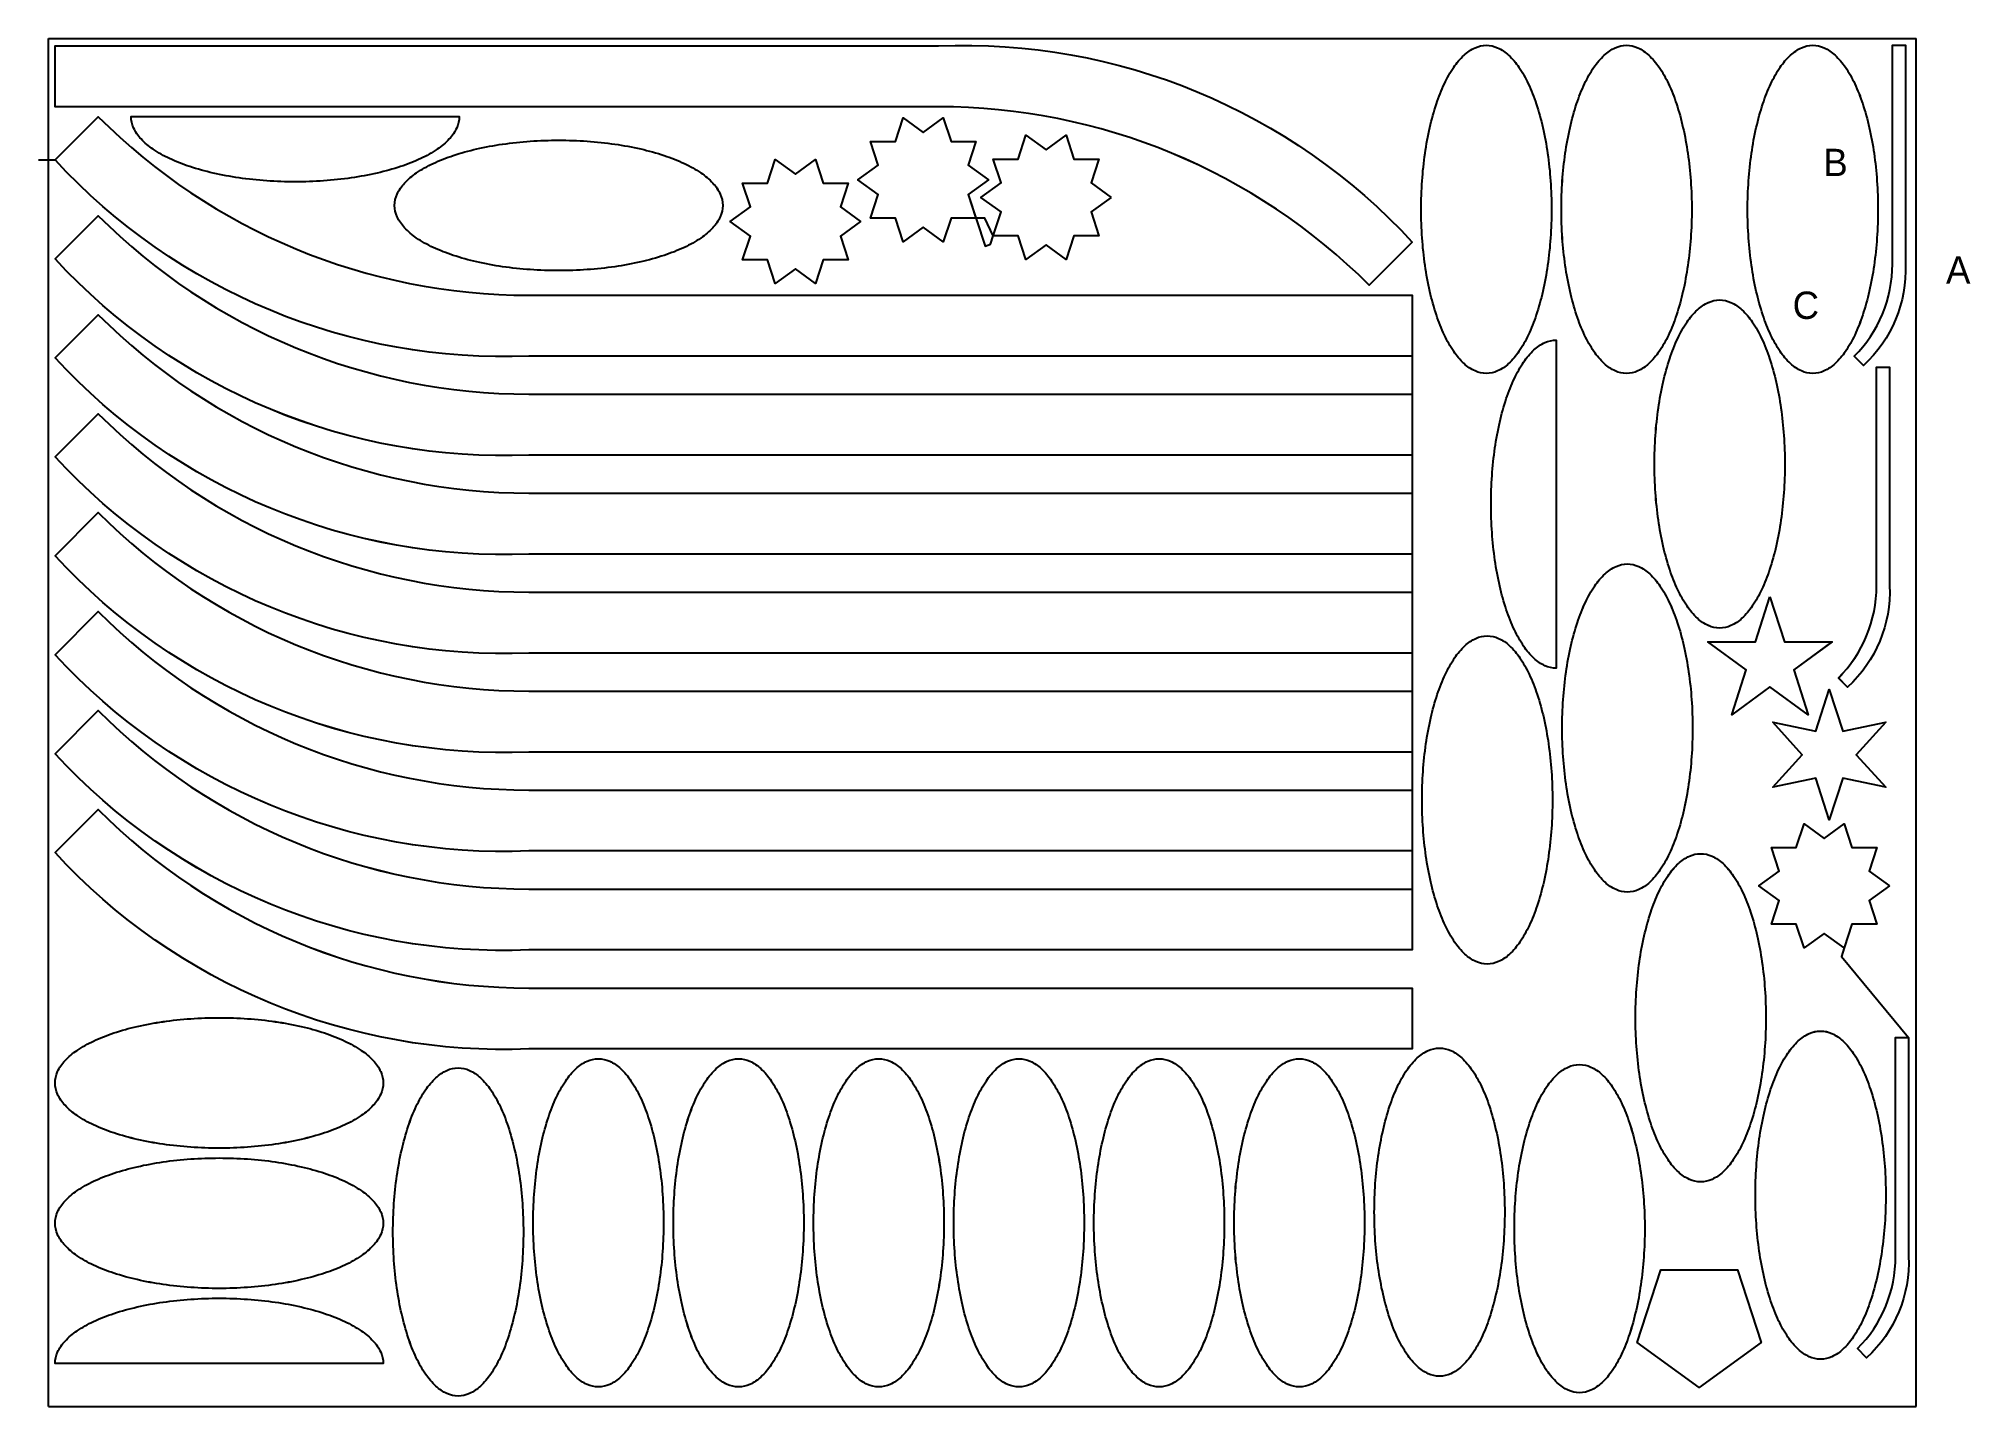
# Model space of a CAD drawing. Extents: x -15 to 2881, y 0 to 2050.
import ezdxf

# ---------------------------------------------------------------- set-up
doc = ezdxf.new("R2010")
doc.units = 0
doc.header["$LTSCALE"] = 41
doc.styles.get("Standard").update_dxf_attribs({"font": 'txt', "height": 1})

msp = doc.modelspace()

# ---------------------------------------------------------------- texts
at = {"layer": 'TEXT'}
for s, p in [('B', (2660.91, 1843.92, 18)), ('A', (2844.91, 1682.92, 18)), ('C', (2614.91, 1629.92, 18))]:
    msp.add_text(s, height=41, dxfattribs=at).set_placement(p)

# ---------------------------------------------------------------- linework, layer by layer
at = {"layer": 'BORDER_D0_T132.1_RK1_A0_W0_EM1'}
for points in [[(10, 2039.2), (1334.33, 2039.2, -0.220731), (2044.64, 1744.99), (1980.06, 1680.41, 0.198912), (1334.33, 1947.88), (10, 1947.88)], [(2784.04, 2040), (2784.04, 1712.08, -0.220731), (2721.06, 1560.03), (2707.24, 1573.85, 0.198912), (2764.49, 1712.08), (2764.49, 2040)], [(-14.7, 1868.36), (10, 1868.36), (74.57, 1932.94, 0.198912), (720.3, 1665.46), (2044.64, 1665.46), (2044.64, 1277.45), (720.3, 1277.45, -0.220731), (10, 1571.67), (74.57, 1636.24, 0.198912), (720.3, 1368.77), (2044.64, 1368.77), (2044.64, 980.76), (720.3, 980.76, -0.220731), (10, 1274.98), (74.57, 1339.55, 0.198912), (720.3, 1072.08), (2044.64, 1072.08), (2044.64, 684.07), (720.3, 684.07, -0.220731), (10, 978.28), (74.57, 1042.86, 0.198912), (720.3, 775.39), (2044.64, 775.39), (2044.64, 684.07)], [(2044.64, 1574.15), (720.3, 1574.15, -0.220731), (10, 1868.36)], [(2759.91, 780), (2729.7, 758.06), (2741.24, 722.55), (2703.91, 722.55), (2692.37, 687.04), (2688.28, 674.46), (2788.86, 552.65), (2788.86, 224.73, -0.220731), (2725.88, 72.68), (2712.05, 86.5, 0.198912), (2769.31, 224.73), (2769.31, 552.65)]]:
    msp.add_lwpolyline(points, format="xyb", dxfattribs=at)
for points in [[(10, 1947.88), (10, 2039.2)], [(2764.49, 2040), (2784.04, 2040)], [(1213.69, 1838.48), (1243.89, 1860.43), (1232.35, 1895.94), (1269.69, 1895.94), (1281.22, 1931.44), (1311.43, 1909.5), (1341.63, 1931.44), (1353.17, 1895.94), (1390.5, 1895.94), (1378.96, 1860.43), (1409.17, 1838.48), (1378.96, 1816.54), (1404.13, 1739.09), (1412.48, 1742.09), (1416.57, 1754.68), (1428.1, 1790.18), (1397.9, 1812.13), (1428.1, 1834.07), (1416.57, 1869.57), (1453.9, 1869.57), (1465.44, 1905.08), (1495.64, 1883.14), (1525.84, 1905.08), (1537.38, 1869.57), (1574.71, 1869.57), (1563.18, 1834.07), (1593.38, 1812.13)], [(1040.78, 1833.44), (1078.11, 1833.44), (1089.65, 1868.94), (1119.85, 1847), (1150.05, 1868.94), (1161.59, 1833.44), (1198.92, 1833.44), (1187.39, 1797.93), (1217.59, 1775.99), (1187.39, 1754.05), (1198.92, 1718.54), (1161.59, 1718.54), (1150.05, 1683.03)], [(1150.05, 1683.03), (1119.85, 1704.98), (1089.65, 1683.03), (1078.11, 1718.54), (1040.78, 1718.54), (1052.31, 1754.05), (1022.11, 1775.99), (1052.31, 1797.93), (1040.78, 1833.44)], [(1593.38, 1812.13), (1563.18, 1790.18), (1574.71, 1754.68), (1537.38, 1754.68), (1525.84, 1719.17), (1495.64, 1741.11), (1465.44, 1719.17), (1453.9, 1754.68), (1416.57, 1754.68), (1403.73, 1781.04), (1353.17, 1781.04), (1341.63, 1745.53), (1311.43, 1767.47), (1281.22, 1745.53), (1269.69, 1781.04), (1232.35, 1781.04), (1243.89, 1816.54), (1213.69, 1838.48)], [(2638.43, 1036.59), (2580.98, 1078.33), (2523.53, 1036.59), (2545.47, 1104.13), (2488.02, 1145.87), (2559.03, 1145.87), (2580.98, 1213.41)], [(2580.98, 1213.41), (2602.92, 1145.87), (2673.94, 1145.87), (2616.49, 1104.13), (2638.43, 1036.59)], [(2692.37, 687.04), (2662.17, 708.99), (2631.96, 687.04), (2620.43, 722.55), (2583.09, 722.55), (2594.63, 758.06), (2564.43, 780), (2594.63, 801.94), (2583.09, 837.45), (2620.43, 837.45), (2631.96, 872.96), (2662.17, 851.01), (2692.37, 872.96), (2703.91, 837.45), (2741.24, 837.45), (2729.7, 801.94), (2759.91, 780)], [(2769.31, 552.65), (2788.86, 552.65)], [(2532.09, 204.84), (2567.6, 95.56), (2474.65, 28.02), (2381.69, 95.56), (2417.2, 204.84)], [(2417.2, 204.84), (2532.09, 204.84)]]:
    msp.add_lwpolyline(points, dxfattribs=at)
for points in [[(2230.58, 1635.97, -0.02994), (2218.53, 1605.66, -0.039879), (2204.58, 1581.07, -0.056346), (2189.14, 1562.95, -0.081333), (2172.68, 1551.86, -0.106578), (2155.71, 1548.12, -0.106578), (2138.74, 1551.86, -0.081333), (2122.28, 1562.95, -0.056346), (2106.84, 1581.07, -0.039878), (2092.88, 1605.66, -0.02994), (2080.83, 1635.97, -0.023968), (2071.06, 1671.09, -0.020393), (2063.86, 1709.94, -0.01836), (2059.45, 1751.35, -0.017435), (2057.97, 1794.06, -0.017435), (2059.45, 1836.77, -0.01836), (2063.86, 1878.18, -0.020393), (2071.06, 1917.03, -0.023968), (2080.83, 1952.15, -0.02994), (2092.88, 1982.46, -0.039878), (2106.84, 2007.05, -0.056346), (2122.28, 2025.17, -0.081333), (2138.74, 2036.26, -0.106579), (2155.71, 2040, -0.106579), (2172.68, 2036.26, -0.081333), (2189.14, 2025.17, -0.056346), (2204.58, 2007.05, -0.039878), (2218.53, 1982.46, -0.02994), (2230.58, 1952.15, -0.023968), (2240.35, 1917.03, -0.020393), (2247.55, 1878.18, -0.01836), (2251.96, 1836.77, -0.017435), (2253.45, 1794.06, -0.017435), (2251.96, 1751.35, -0.01836), (2247.55, 1709.94, -0.020393), (2240.35, 1671.09, -0.023968), (2230.58, 1635.97)], [(2269.64, 1751.35, -0.017435), (2268.16, 1794.06, -0.017435), (2269.64, 1836.77, -0.01836), (2274.05, 1878.18, -0.020393), (2281.25, 1917.03, -0.023968), (2291.02, 1952.15, -0.02994), (2303.07, 1982.46, -0.039878), (2317.03, 2007.05, -0.056346), (2332.47, 2025.17, -0.081333), (2348.93, 2036.26, -0.106579), (2365.9, 2040, -0.10658), (2382.87, 2036.26, -0.081332), (2399.33, 2025.17, -0.056347), (2414.77, 2007.05, -0.039878), (2428.72, 1982.46, -0.02994), (2440.77, 1952.15, -0.023968), (2450.54, 1917.03, -0.020393), (2457.74, 1878.18, -0.01836), (2462.15, 1836.77, -0.017435), (2463.64, 1794.06, -0.017435), (2462.15, 1751.35, -0.01836), (2457.74, 1709.94, -0.020393), (2450.54, 1671.09, -0.023968), (2440.77, 1635.97, -0.029939), (2428.72, 1605.66, -0.039879), (2414.77, 1581.07, -0.056346), (2399.33, 1562.95, -0.081332), (2382.87, 1551.86, -0.10658), (2365.9, 1548.12, -0.106578), (2348.93, 1551.86, -0.081333), (2332.47, 1562.95, -0.056346), (2317.03, 1581.07, -0.039879), (2303.07, 1605.66, -0.02994), (2291.02, 1635.97, -0.023968), (2281.25, 1671.09, -0.020393), (2274.05, 1709.94, -0.01836), (2269.64, 1751.35)], [(2547.39, 1794.06, -0.017435), (2548.87, 1836.77, -0.01836), (2553.28, 1878.18, -0.020393), (2560.48, 1917.03, -0.023968), (2570.25, 1952.15, -0.02994), (2582.3, 1982.46, -0.039878), (2596.25, 2007.05, -0.056346), (2611.7, 2025.17, -0.081333), (2628.15, 2036.26, -0.106579), (2645.13, 2040, -0.106579), (2662.1, 2036.26, -0.081333), (2678.55, 2025.17, -0.056347), (2694, 2007.05, -0.039878), (2707.95, 1982.46, -0.02994), (2720, 1952.15, -0.023968), (2729.77, 1917.03, -0.020393), (2736.97, 1878.18, -0.01836), (2741.38, 1836.77, -0.017435), (2742.86, 1794.06, -0.017435), (2741.38, 1751.35, -0.01836), (2736.97, 1709.94, -0.020393), (2729.77, 1671.09, -0.023968), (2720, 1635.97, -0.02994), (2707.95, 1605.66, -0.039878), (2694, 1581.07, -0.056346), (2678.55, 1562.95, -0.081333), (2662.1, 1551.86, -0.106578), (2645.13, 1548.12, -0.106578), (2628.15, 1551.86, -0.081333), (2611.7, 1562.95, -0.056346), (2596.25, 1581.07, -0.039878), (2582.3, 1605.66, -0.02994), (2570.25, 1635.97, -0.023968), (2560.48, 1671.09, -0.020393), (2553.28, 1709.94, -0.01836), (2548.87, 1751.35, -0.017435), (2547.39, 1794.06)], [(492.87, 1848.5, -0.020393), (454.02, 1841.3, -0.01836), (412.61, 1836.89, -0.017435), (369.9, 1835.41, -0.017435), (327.19, 1836.89, -0.01836), (285.78, 1841.3, -0.020393), (246.93, 1848.5, -0.023968), (211.81, 1858.28, -0.02994), (181.5, 1870.32, -0.039878), (156.91, 1884.28, -0.056346), (138.79, 1899.72, -0.081333), (127.69, 1916.18, -0.106579), (123.96, 1933.15), (615.84, 1933.15, -0.106579), (612.1, 1916.18, -0.081333), (601.01, 1899.72, -0.056347), (582.89, 1884.28, -0.039878), (558.3, 1870.32, -0.029939), (527.99, 1858.28, -0.023968), (492.87, 1848.5)], [(1007.19, 1816.97, -0.106579), (1010.93, 1800, -0.106579), (1007.19, 1783.03, -0.081332), (996.09, 1766.57, -0.056346), (977.98, 1751.13, -0.039878), (953.39, 1737.17, -0.02994), (923.07, 1725.13, -0.023968), (887.96, 1715.35, -0.020393), (849.1, 1708.15, -0.01836), (807.69, 1703.74, -0.017435), (764.99, 1702.26, -0.017435), (722.28, 1703.74, -0.01836), (680.87, 1708.15, -0.020393), (642.02, 1715.35, -0.023968), (606.9, 1725.13, -0.029939), (576.59, 1737.17, -0.039878), (552, 1751.13, -0.056346), (533.88, 1766.57, -0.081333), (522.78, 1783.03, -0.106579), (519.05, 1800, -0.106579), (522.78, 1816.97, -0.081333), (533.88, 1833.43, -0.056346), (552, 1848.87, -0.039878), (576.59, 1862.83, -0.02994), (606.9, 1874.87, -0.023968), (642.02, 1884.65, -0.020393), (680.87, 1891.85, -0.01836), (722.28, 1896.26, -0.017435), (764.99, 1897.74, -0.017435), (807.69, 1896.26, -0.01836), (849.1, 1891.85, -0.020393), (887.96, 1884.65, -0.023968), (923.07, 1874.87, -0.02994), (953.39, 1862.83, -0.039878), (977.98, 1848.87, -0.056346), (996.09, 1833.43, -0.081332), (1007.19, 1816.97)], [(2044.64, 1425.8), (720.3, 1425.8, -0.220731), (10, 1720.01), (74.57, 1784.59, 0.198912), (720.3, 1517.12), (2044.64, 1517.12), (2044.64, 1425.8)], [(2522.48, 1654.56, -0.081333), (2538.94, 1643.47, -0.056346), (2554.38, 1625.35, -0.039878), (2568.33, 1600.76, -0.02994), (2580.38, 1570.44, -0.023968), (2590.15, 1535.33, -0.020393), (2597.35, 1496.47, -0.01836), (2601.76, 1455.06, -0.017435), (2603.25, 1412.36, -0.017435), (2601.76, 1369.65, -0.01836), (2597.35, 1328.24, -0.020393), (2590.15, 1289.39, -0.023968), (2580.38, 1254.27, -0.029939), (2568.33, 1223.96, -0.039878), (2554.38, 1199.37, -0.056346), (2538.94, 1181.25, -0.081333), (2522.48, 1170.15, -0.106579), (2505.51, 1166.42, -0.10658), (2488.53, 1170.15, -0.081333), (2472.08, 1181.25, -0.056346), (2456.64, 1199.37, -0.039878), (2442.68, 1223.96, -0.02994), (2430.63, 1254.27, -0.023968), (2420.86, 1289.39, -0.020393), (2413.66, 1328.24, -0.01836), (2409.25, 1369.65, -0.017435), (2407.77, 1412.36, -0.017435), (2409.25, 1455.06, -0.01836), (2413.66, 1496.47, -0.020393), (2420.86, 1535.33, -0.023968), (2430.63, 1570.44, -0.02994), (2442.68, 1600.76, -0.039878), (2456.64, 1625.35, -0.056346), (2472.08, 1643.47, -0.081333), (2488.53, 1654.56, -0.10658), (2505.51, 1658.3, -0.106578), (2522.48, 1654.56)], [(2260.53, 1598.27), (2260.53, 1106.39, -0.106578), (2243.56, 1110.13, -0.081333), (2227.1, 1121.22, -0.056346), (2211.66, 1139.34, -0.039878), (2197.71, 1163.93, -0.02994), (2185.66, 1194.24, -0.023968), (2175.89, 1229.36, -0.020393), (2168.69, 1268.21, -0.01836), (2164.28, 1309.62, -0.017435), (2162.79, 1352.33, -0.017435), (2164.28, 1395.04, -0.01836), (2168.69, 1436.44, -0.020393), (2175.89, 1475.3, -0.023968), (2185.66, 1510.42, -0.02994), (2197.71, 1540.73, -0.039878), (2211.66, 1565.32, -0.056346), (2227.1, 1583.44, -0.081333), (2243.56, 1594.53, -0.106579), (2260.53, 1598.27)], [(2760.31, 1557.84), (2760.31, 1229.92, -0.220731), (2697.33, 1077.87), (2683.5, 1091.69, 0.198912), (2740.76, 1229.92), (2740.76, 1557.84), (2760.31, 1557.84)], [(2044.64, 1129.1), (720.3, 1129.1, -0.220731), (10, 1423.32), (74.57, 1487.89, 0.198912), (720.3, 1220.42), (2044.64, 1220.42), (2044.64, 1129.1)], [(2282.51, 893.68, -0.020393), (2275.3, 932.54, -0.01836), (2270.9, 973.95, -0.017435), (2269.41, 1016.66, -0.017435), (2270.9, 1059.36, -0.01836), (2275.3, 1100.77, -0.020393), (2282.51, 1139.63, -0.023968), (2292.28, 1174.74, -0.02994), (2304.32, 1205.06, -0.039878), (2318.28, 1229.65, -0.056346), (2333.72, 1247.76, -0.081333), (2350.18, 1258.86, -0.106579), (2367.15, 1262.59, -0.10658), (2384.12, 1258.86, -0.081333), (2400.58, 1247.76, -0.056346), (2416.02, 1229.65, -0.039878), (2429.98, 1205.06, -0.02994), (2442.02, 1174.74, -0.023968), (2451.8, 1139.63, -0.020393), (2459, 1100.77, -0.01836), (2463.41, 1059.36, -0.017435), (2464.89, 1016.66, -0.017435), (2463.41, 973.95, -0.01836), (2459, 932.54, -0.020393), (2451.8, 893.68, -0.023968), (2442.02, 858.57, -0.02994), (2429.98, 828.25, -0.039879), (2416.02, 803.66, -0.056346), (2400.58, 785.55, -0.081333), (2384.12, 774.45, -0.10658), (2367.15, 770.72, -0.106579), (2350.18, 774.45, -0.081333), (2333.72, 785.55, -0.056346), (2318.28, 803.66, -0.039878), (2304.32, 828.25, -0.02994), (2292.28, 858.57, -0.023968), (2282.51, 893.68)], [(2044.64, 832.41), (720.3, 832.41, -0.220731), (10, 1126.63), (74.57, 1191.2, 0.198912), (720.3, 923.73), (2044.64, 923.73), (2044.64, 832.41)], [(2174.05, 666.68, -0.10658), (2157.08, 662.94, -0.106579), (2140.1, 666.68, -0.081333), (2123.65, 677.77, -0.056346), (2108.21, 695.89, -0.039878), (2094.25, 720.48, -0.02994), (2082.2, 750.79, -0.023968), (2072.43, 785.91, -0.020393), (2065.23, 824.76, -0.01836), (2060.82, 866.17, -0.017435), (2059.34, 908.88, -0.017435), (2060.82, 951.59, -0.01836), (2065.23, 993, -0.020393), (2072.43, 1031.85, -0.023968), (2082.2, 1066.97, -0.02994), (2094.25, 1097.28, -0.039878), (2108.21, 1121.87, -0.056346), (2123.65, 1139.99, -0.081333), (2140.1, 1151.08, -0.106578), (2157.08, 1154.82, -0.10658), (2174.05, 1151.08, -0.081333), (2190.51, 1139.99, -0.056346), (2205.95, 1121.87, -0.039878), (2219.9, 1097.28, -0.029939), (2231.95, 1066.97, -0.023968), (2241.72, 1031.85, -0.020393), (2248.92, 993, -0.01836), (2253.33, 951.59, -0.017435), (2254.82, 908.88, -0.017435), (2253.33, 866.17, -0.01836), (2248.92, 824.76, -0.020393), (2241.72, 785.91, -0.023968), (2231.95, 750.79, -0.02994), (2219.9, 720.48, -0.039878), (2205.95, 695.89, -0.056346), (2190.51, 677.77, -0.081333), (2174.05, 666.68)], [(2044.64, 535.72), (720.3, 535.72, -0.220731), (10, 829.94), (74.57, 894.51, 0.198912), (720.3, 627.04), (2044.64, 627.04), (2044.64, 535.72)], [(2428.23, 369.45, -0.039878), (2414.27, 394.03, -0.029939), (2402.23, 424.35, -0.023968), (2392.46, 459.46, -0.020393), (2385.25, 498.32, -0.01836), (2380.84, 539.73, -0.017435), (2379.36, 582.43, -0.017435), (2380.84, 625.14, -0.01836), (2385.25, 666.55, -0.020393), (2392.46, 705.41, -0.023968), (2402.23, 740.52, -0.029939), (2414.27, 770.84, -0.039878), (2428.23, 795.42, -0.056346), (2443.67, 813.54, -0.081333), (2460.13, 824.64, -0.10658), (2477.1, 828.38, -0.106578), (2494.07, 824.64, -0.081333), (2510.53, 813.54, -0.056346), (2525.97, 795.42, -0.039878), (2539.93, 770.84, -0.02994), (2551.97, 740.52, -0.023968), (2561.75, 705.41, -0.020393), (2568.95, 666.55, -0.01836), (2573.35, 625.14, -0.017435), (2574.84, 582.43, -0.017435), (2573.35, 539.73, -0.01836), (2568.95, 498.32, -0.020393), (2561.75, 459.46, -0.023968), (2551.97, 424.35, -0.029939), (2539.93, 394.03, -0.039878), (2525.97, 369.45, -0.056346), (2510.53, 351.33, -0.081333), (2494.07, 340.23, -0.106579), (2477.1, 336.49, -0.10658), (2460.13, 340.23, -0.081333), (2443.67, 351.33, -0.056346), (2428.23, 369.45)], [(298.65, 581, -0.01836), (340.06, 576.59, -0.020393), (378.91, 569.39, -0.023968), (414.03, 559.62, -0.02994), (444.34, 547.57, -0.039878), (468.93, 533.62, -0.056347), (487.05, 518.17, -0.081333), (498.14, 501.72, -0.106579), (501.88, 484.75, -0.106579), (498.14, 467.77, -0.081333), (487.05, 451.32, -0.056346), (468.93, 435.88, -0.039878), (444.34, 421.92, -0.02994), (414.03, 409.87, -0.023968), (378.91, 400.1, -0.020393), (340.06, 392.9, -0.01836), (298.65, 388.49, -0.017435), (255.94, 387.01, -0.017435), (213.23, 388.49, -0.01836), (171.82, 392.9, -0.020393), (132.97, 400.1, -0.023968), (97.85, 409.87, -0.02994), (67.54, 421.92, -0.039878), (42.95, 435.88, -0.056346), (24.83, 451.32, -0.081333), (13.74, 467.77, -0.106579), (10, 484.75, -0.106579), (13.74, 501.72, -0.081333), (24.83, 518.17, -0.056346), (42.95, 533.62, -0.039878), (67.54, 547.57, -0.02994), (97.85, 559.62, -0.023968), (132.97, 569.39, -0.020393), (171.82, 576.59, -0.01836), (213.23, 581, -0.017435), (255.94, 582.49, -0.017435), (298.65, 581)], [(2673.77, 558.84, -0.081333), (2690.23, 547.74, -0.056346), (2705.67, 529.62, -0.039878), (2719.62, 505.03, -0.029939), (2731.67, 474.72, -0.023968), (2741.44, 439.6, -0.020393), (2748.64, 400.75, -0.01836), (2753.05, 359.34, -0.017435), (2754.54, 316.63, -0.017435), (2753.05, 273.92, -0.01836), (2748.64, 232.52, -0.020393), (2741.44, 193.66, -0.023968), (2731.67, 158.54, -0.02994), (2719.62, 128.23, -0.039878), (2705.67, 103.64, -0.056346), (2690.23, 85.52, -0.081333), (2673.77, 74.43, -0.106579), (2656.8, 70.69, -0.10658), (2639.83, 74.43, -0.081333), (2623.37, 85.52, -0.056346), (2607.93, 103.64, -0.039878), (2593.97, 128.23, -0.029939), (2581.93, 158.54, -0.023968), (2572.15, 193.66, -0.020393), (2564.95, 232.52, -0.01836), (2560.54, 273.92, -0.017435), (2559.06, 316.63, -0.017435), (2560.54, 359.34, -0.01836), (2564.95, 400.75, -0.020393), (2572.15, 439.6, -0.023968), (2581.93, 474.72, -0.029939), (2593.97, 505.03, -0.039878), (2607.93, 529.62, -0.056346), (2623.37, 547.74, -0.081333), (2639.83, 558.84, -0.10658), (2656.8, 562.57, -0.106579), (2673.77, 558.84)], [(2000.87, 168.15, -0.020393), (1993.67, 207, -0.01836), (1989.26, 248.41, -0.017435), (1987.78, 291.12, -0.017435), (1989.26, 333.82, -0.01836), (1993.67, 375.23, -0.020393), (2000.87, 414.09, -0.023968), (2010.64, 449.2, -0.02994), (2022.69, 479.52, -0.039878), (2036.65, 504.11, -0.056346), (2052.09, 522.22, -0.081333), (2068.54, 533.32, -0.10658), (2085.52, 537.06, -0.106578), (2102.49, 533.32, -0.081333), (2118.95, 522.22, -0.056346), (2134.39, 504.11, -0.039878), (2148.34, 479.52, -0.029939), (2160.39, 449.2, -0.023968), (2170.16, 414.09, -0.020393), (2177.36, 375.23, -0.01836), (2181.77, 333.82, -0.017435), (2183.26, 291.12, -0.017435), (2181.77, 248.41, -0.01836), (2177.36, 207, -0.020393), (2170.16, 168.15, -0.023968), (2160.39, 133.03, -0.02994), (2148.34, 102.72, -0.039878), (2134.39, 78.13, -0.056346), (2118.95, 60.01, -0.081333), (2102.49, 48.91, -0.106579), (2085.52, 45.18, -0.10658), (2068.54, 48.91, -0.081333), (2052.09, 60.01, -0.056346), (2036.65, 78.13, -0.039878), (2022.69, 102.72, -0.02994), (2010.64, 133.03, -0.023968), (2000.87, 168.15)], [(539.38, 419.43, -0.02994), (551.43, 449.75, -0.039878), (565.39, 474.34, -0.056346), (580.83, 492.45, -0.081333), (597.28, 503.55, -0.106579), (614.26, 507.29, -0.106579), (631.23, 503.55, -0.081333), (647.69, 492.45, -0.056347), (663.13, 474.34, -0.039878), (677.08, 449.75, -0.02994), (689.13, 419.43, -0.023968), (698.9, 384.32, -0.020393), (706.1, 345.46, -0.01836), (710.51, 304.05, -0.017435), (712, 261.35, -0.017435), (710.51, 218.64, -0.01836), (706.1, 177.23, -0.020393), (698.9, 138.38, -0.023968), (689.13, 103.26, -0.02994), (677.08, 72.94, -0.039878), (663.13, 48.36, -0.056346), (647.69, 30.24, -0.081333), (631.23, 19.14, -0.106579), (614.26, 15.41, -0.106579), (597.28, 19.14, -0.081333), (580.83, 30.24, -0.056346), (565.39, 48.36, -0.039878), (551.43, 72.94, -0.02994), (539.38, 103.26, -0.023968), (529.61, 138.38, -0.020393), (522.41, 177.23, -0.01836), (518, 218.64, -0.017435), (516.52, 261.35, -0.017435), (518, 304.05, -0.01836), (522.41, 345.46, -0.020393), (529.61, 384.32, -0.023968), (539.38, 419.43)], [(916.28, 359.18, -0.01836), (920.69, 317.77, -0.017435), (922.18, 275.06, -0.017435), (920.69, 232.35, -0.01836), (916.28, 190.95, -0.020393), (909.08, 152.09, -0.023968), (899.31, 116.97, -0.02994), (887.26, 86.66, -0.039878), (873.31, 62.07, -0.056346), (857.87, 43.95, -0.081333), (841.41, 32.86, -0.106579), (824.44, 29.12, -0.106579), (807.47, 32.86, -0.081333), (791.01, 43.95, -0.056346), (775.57, 62.07, -0.039878), (761.61, 86.66, -0.02994), (749.56, 116.97, -0.023968), (739.79, 152.09, -0.020393), (732.59, 190.95, -0.01836), (728.18, 232.35, -0.017435), (726.7, 275.06, -0.017435), (728.18, 317.77, -0.01836), (732.59, 359.18, -0.020393), (739.79, 398.03, -0.023968), (749.56, 433.15, -0.02994), (761.61, 463.46, -0.039878), (775.57, 488.05, -0.056346), (791.01, 506.17, -0.081333), (807.47, 517.27, -0.106579), (824.44, 521, -0.106579), (841.41, 517.27, -0.081333), (857.87, 506.17, -0.056346), (873.31, 488.05, -0.039878), (887.26, 463.46, -0.02994), (899.31, 433.15, -0.023968), (909.08, 398.03, -0.020393), (916.28, 359.18)], [(938.36, 232.35, -0.017435), (936.88, 275.06, -0.017435), (938.36, 317.77, -0.01836), (942.77, 359.18, -0.020393), (949.97, 398.03, -0.023968), (959.74, 433.15, -0.02994), (971.79, 463.46, -0.039878), (985.75, 488.05, -0.056346), (1001.19, 506.17, -0.081333), (1017.65, 517.27, -0.106579), (1034.62, 521, -0.106579), (1051.59, 517.27, -0.081333), (1068.05, 506.17, -0.056347), (1083.49, 488.05, -0.039878), (1097.44, 463.46, -0.02994), (1109.49, 433.15, -0.023968), (1119.26, 398.03, -0.020393), (1126.46, 359.18, -0.01836), (1130.87, 317.77, -0.017435), (1132.36, 275.06, -0.017435), (1130.87, 232.35, -0.01836), (1126.46, 190.95, -0.020393), (1119.26, 152.09, -0.023968), (1109.49, 116.97, -0.02994), (1097.44, 86.66, -0.039878), (1083.49, 62.07, -0.056346), (1068.05, 43.95, -0.081333), (1051.59, 32.86, -0.106579), (1034.62, 29.12, -0.106579), (1017.65, 32.86, -0.081333), (1001.19, 43.95, -0.056346), (985.75, 62.07, -0.039878), (971.79, 86.66, -0.02994), (959.74, 116.97, -0.023968), (949.97, 152.09, -0.020393), (942.77, 190.95, -0.01836), (938.36, 232.35)], [(1148.54, 232.35, -0.017435), (1147.06, 275.06, -0.017435), (1148.54, 317.77, -0.01836), (1152.95, 359.18, -0.020393), (1160.15, 398.03, -0.023968), (1169.92, 433.15, -0.02994), (1181.97, 463.46, -0.039878), (1195.93, 488.05, -0.056347), (1211.37, 506.17, -0.081333), (1227.82, 517.27, -0.106579), (1244.8, 521, -0.106579), (1261.77, 517.27, -0.081333), (1278.23, 506.17, -0.056347), (1293.67, 488.05, -0.039878), (1307.62, 463.46, -0.02994), (1319.67, 433.15, -0.023968), (1329.44, 398.03, -0.020393), (1336.64, 359.18, -0.01836), (1341.05, 317.77, -0.017435), (1342.54, 275.06, -0.017435), (1341.05, 232.35, -0.01836), (1336.64, 190.95, -0.020393), (1329.44, 152.09, -0.023968), (1319.67, 116.97, -0.02994), (1307.62, 86.66, -0.039878), (1293.67, 62.07, -0.056346), (1278.23, 43.95, -0.081332), (1261.77, 32.86, -0.106579), (1244.8, 29.12, -0.106579), (1227.82, 32.86, -0.081333), (1211.37, 43.95, -0.056347), (1195.93, 62.07, -0.039878), (1181.97, 86.66, -0.02994), (1169.92, 116.97, -0.023968), (1160.15, 152.09, -0.020393), (1152.95, 190.95, -0.01836), (1148.54, 232.35)], [(1358.72, 232.35, -0.017435), (1357.24, 275.06, -0.017435), (1358.72, 317.77, -0.01836), (1363.13, 359.18, -0.020393), (1370.33, 398.03, -0.023968), (1380.1, 433.15, -0.02994), (1392.15, 463.46, -0.039878), (1406.11, 488.05, -0.056346), (1421.55, 506.17, -0.081333), (1438.01, 517.27, -0.106579), (1454.98, 521, -0.106579), (1471.95, 517.27, -0.081333), (1488.41, 506.17, -0.056346), (1503.85, 488.05, -0.039878), (1517.8, 463.46, -0.02994), (1529.85, 433.15, -0.023968), (1539.62, 398.03, -0.020393), (1546.82, 359.18, -0.01836), (1551.23, 317.77, -0.017435), (1552.72, 275.06, -0.017435), (1551.23, 232.35, -0.01836), (1546.82, 190.95, -0.020393), (1539.62, 152.09, -0.023968), (1529.85, 116.97, -0.02994), (1517.8, 86.66, -0.039878), (1503.85, 62.07, -0.056346), (1488.41, 43.95, -0.081333), (1471.95, 32.86, -0.106579), (1454.98, 29.12, -0.106579), (1438.01, 32.86, -0.081333), (1421.55, 43.95, -0.056346), (1406.11, 62.07, -0.039878), (1392.15, 86.66, -0.02994), (1380.1, 116.97, -0.023968), (1370.33, 152.09, -0.020393), (1363.13, 190.95, -0.01836), (1358.72, 232.35)], [(1568.9, 232.35, -0.017435), (1567.42, 275.06, -0.017435), (1568.9, 317.77, -0.01836), (1573.31, 359.18, -0.020393), (1580.51, 398.03, -0.023968), (1590.28, 433.15, -0.02994), (1602.33, 463.46, -0.039878), (1616.29, 488.05, -0.056346), (1631.73, 506.17, -0.081333), (1648.19, 517.27, -0.106579), (1665.16, 521, -0.106579), (1682.13, 517.27, -0.081333), (1698.59, 506.17, -0.056346), (1714.03, 488.05, -0.039878), (1727.98, 463.46, -0.02994), (1740.03, 433.15, -0.023968), (1749.8, 398.03, -0.020393), (1757, 359.18, -0.01836), (1761.41, 317.77, -0.017435), (1762.9, 275.06, -0.017435), (1761.41, 232.35, -0.01836), (1757, 190.95, -0.020393), (1749.8, 152.09, -0.023968), (1740.03, 116.97, -0.02994), (1727.98, 86.66, -0.039878), (1714.03, 62.07, -0.056346), (1698.59, 43.95, -0.081333), (1682.13, 32.86, -0.106579), (1665.16, 29.12, -0.106579), (1648.19, 32.86, -0.081333), (1631.73, 43.95, -0.056346), (1616.29, 62.07, -0.039878), (1602.33, 86.66, -0.02994), (1590.28, 116.97, -0.023968), (1580.51, 152.09, -0.020393), (1573.31, 190.95, -0.01836), (1568.9, 232.35)], [(1779.08, 232.35, -0.017435), (1777.6, 275.06, -0.017435), (1779.08, 317.77, -0.01836), (1783.49, 359.18, -0.020393), (1790.69, 398.03, -0.023968), (1800.46, 433.15, -0.02994), (1812.51, 463.46, -0.039878), (1826.47, 488.05, -0.056346), (1841.91, 506.17, -0.081333), (1858.36, 517.27, -0.106579), (1875.34, 521, -0.106579), (1892.31, 517.27, -0.081333), (1908.77, 506.17, -0.056347), (1924.21, 488.05, -0.039878), (1938.16, 463.46, -0.02994), (1950.21, 433.15, -0.023968), (1959.98, 398.03, -0.020393), (1967.18, 359.18, -0.01836), (1971.59, 317.77, -0.017435), (1973.08, 275.06, -0.017435), (1971.59, 232.35, -0.01836), (1967.18, 190.95, -0.020393), (1959.98, 152.09, -0.023968), (1950.21, 116.97, -0.02994), (1938.16, 86.66, -0.039878), (1924.21, 62.07, -0.056346), (1908.77, 43.95, -0.081333), (1892.31, 32.86, -0.106579), (1875.34, 29.12, -0.106579), (1858.36, 32.86, -0.081333), (1841.91, 43.95, -0.056346), (1826.47, 62.07, -0.039878), (1812.51, 86.66, -0.02994), (1800.46, 116.97, -0.023968), (1790.69, 152.09, -0.020393), (1783.49, 190.95, -0.01836), (1779.08, 232.35)], [(2210.82, 143.47, -0.020393), (2203.62, 182.32, -0.01836), (2199.21, 223.73, -0.017435), (2197.72, 266.44, -0.017435), (2199.21, 309.15, -0.01836), (2203.62, 350.56, -0.020393), (2210.82, 389.41, -0.023968), (2220.59, 424.53, -0.029939), (2232.64, 454.84, -0.039878), (2246.59, 479.43, -0.056346), (2262.03, 497.55, -0.081333), (2278.49, 508.64, -0.106579), (2295.46, 512.38, -0.10658), (2312.44, 508.64, -0.081333), (2328.89, 497.55, -0.056346), (2344.33, 479.43, -0.039878), (2358.29, 454.84, -0.029939), (2370.34, 424.53, -0.023968), (2380.11, 389.41, -0.020393), (2387.31, 350.56, -0.01836), (2391.72, 309.15, -0.017435), (2393.2, 266.44, -0.017435), (2391.72, 223.73, -0.01836), (2387.31, 182.32, -0.020393), (2380.11, 143.47, -0.023968), (2370.34, 108.35, -0.02994), (2358.29, 78.04, -0.039878), (2344.33, 53.45, -0.056346), (2328.89, 35.33, -0.081333), (2312.44, 24.24, -0.10658), (2295.46, 20.5, -0.106579), (2278.49, 24.24, -0.081333), (2262.03, 35.33, -0.056346), (2246.59, 53.45, -0.039878), (2232.64, 78.04, -0.029939), (2220.59, 108.35, -0.023968), (2210.82, 143.47)], [(487.05, 241.1, -0.056346), (468.93, 225.66, -0.039878), (444.34, 211.71, -0.02994), (414.03, 199.66, -0.023968), (378.91, 189.89, -0.020393), (340.06, 182.69, -0.01836), (298.65, 178.28, -0.017435), (255.94, 176.79, -0.017435), (213.23, 178.28, -0.01836), (171.82, 182.69, -0.020393), (132.97, 189.89, -0.023968), (97.85, 199.66, -0.02994), (67.54, 211.71, -0.039878), (42.95, 225.66, -0.056346), (24.83, 241.1, -0.081333), (13.74, 257.56, -0.106579), (10, 274.53, -0.106579), (13.74, 291.51, -0.081333), (24.83, 307.96, -0.056346), (42.95, 323.4, -0.039878), (67.54, 337.36, -0.02994), (97.85, 349.41, -0.023968), (132.97, 359.18, -0.020393), (171.82, 366.38, -0.01836), (213.23, 370.79, -0.017435), (255.94, 372.27, -0.017435), (298.65, 370.79, -0.01836), (340.06, 366.38, -0.020393), (378.91, 359.18, -0.023968), (414.03, 349.41, -0.02994), (444.34, 337.36, -0.039878), (468.93, 323.4, -0.056346), (487.05, 307.96, -0.081333), (498.14, 291.51, -0.106579), (501.88, 274.53, -0.106579), (498.14, 257.56, -0.081333), (487.05, 241.1)], [(298.65, 160.56, -0.01836), (340.06, 156.15, -0.020393), (378.91, 148.95, -0.023968), (414.03, 139.18, -0.02994), (444.34, 127.14, -0.039878), (468.93, 113.18, -0.056346), (487.05, 97.74, -0.081333), (498.14, 81.28, -0.106579), (501.88, 64.31), (10, 64.31, -0.106579), (13.74, 81.28, -0.081333), (24.83, 97.74, -0.056346), (42.95, 113.18, -0.039878), (67.54, 127.14, -0.02994), (97.85, 139.18, -0.023968), (132.97, 148.95, -0.020393), (171.82, 156.15, -0.01836), (213.23, 160.56, -0.017435), (255.94, 162.05, -0.017435), (298.65, 160.56)]]:
    msp.add_lwpolyline(points, format="xyb", close=True, dxfattribs=at)
msp.add_lwpolyline([(2754.45, 927.91), (2690.07, 941.68), (2669.8, 879.04), (2649.53, 941.68), (2585.16, 927.91), (2629.27, 976.78), (2585.16, 1025.65), (2649.53, 1011.89), (2669.8, 1074.52), (2690.07, 1011.89), (2754.45, 1025.65), (2710.33, 976.78), (2754.45, 927.91)], close=True, dxfattribs=at)
at = {"layer": 'BORDER_D0_T132_RK1_A0_W0_EM1_RI1_ID0006'}
for points in [[(1409.17, 1838.49), (1378.97, 1816.54), (1390.5, 1781.04), (1353.17, 1781.04), (1341.63, 1745.53), (1311.43, 1767.47), (1281.23, 1745.53), (1269.69, 1781.04), (1232.36, 1781.04), (1243.89, 1816.54), (1213.69, 1838.49), (1243.89, 1860.43), (1232.36, 1895.94), (1269.69, 1895.94), (1281.23, 1931.44), (1311.43, 1909.5), (1341.63, 1931.44), (1353.17, 1895.94), (1390.5, 1895.94), (1378.97, 1860.43), (1409.17, 1838.49)], [(1593.38, 1812.13), (1563.18, 1790.18), (1574.71, 1754.68), (1537.38, 1754.68), (1525.84, 1719.17), (1495.64, 1741.11), (1465.44, 1719.17), (1453.9, 1754.68), (1416.57, 1754.68), (1428.1, 1790.18), (1397.9, 1812.13), (1428.1, 1834.07), (1416.57, 1869.58), (1453.9, 1869.58), (1465.44, 1905.08), (1495.64, 1883.14), (1525.84, 1905.08), (1537.38, 1869.58), (1574.71, 1869.58), (1563.18, 1834.07), (1593.38, 1812.13)], [(1217.59, 1775.99), (1187.39, 1754.04), (1198.92, 1718.54), (1161.59, 1718.54), (1150.05, 1683.03), (1119.85, 1704.97), (1089.65, 1683.03), (1078.11, 1718.54), (1040.78, 1718.54), (1052.31, 1754.04), (1022.11, 1775.99), (1052.31, 1797.93), (1040.78, 1833.44), (1078.11, 1833.44), (1089.65, 1868.94), (1119.85, 1847), (1150.05, 1868.94), (1161.59, 1833.44), (1198.92, 1833.44), (1187.39, 1797.93), (1217.59, 1775.99)], [(2759.91, 780.01), (2729.71, 758.06), (2741.24, 722.56), (2703.91, 722.56), (2692.37, 687.05), (2662.17, 708.99), (2631.97, 687.05), (2620.43, 722.56), (2583.1, 722.56), (2594.63, 758.06), (2564.43, 780.01), (2594.63, 801.95), (2583.1, 837.46), (2620.43, 837.46), (2631.97, 872.96), (2662.17, 851.02), (2692.37, 872.96), (2703.91, 837.46), (2741.24, 837.46), (2729.71, 801.95), (2759.91, 780.01)]]:
    msp.add_lwpolyline(points, close=True, dxfattribs=at)
at = {"layer": 'BORDER_D0_T132_RK1_A0_W0_EM1_RI1_ID0007'}
msp.add_lwpolyline([(2580.97, 1213.4), (2602.92, 1145.87), (2673.93, 1145.87), (2616.48, 1104.13), (2638.42, 1036.59), (2580.97, 1078.33), (2523.52, 1036.59), (2545.47, 1104.13), (2488.02, 1145.87), (2559.03, 1145.87), (2580.97, 1213.4)], close=True, dxfattribs=at)
at = {"layer": 'BORDER_D0_T132_RK1_A0_W0_EM1_RI1_ID0009'}
msp.add_lwpolyline([(2669.8, 879.04), (2649.54, 941.68), (2585.16, 927.91), (2629.27, 976.78), (2585.16, 1025.65), (2649.54, 1011.88), (2669.8, 1074.52), (2690.07, 1011.88), (2754.44, 1025.65), (2710.34, 976.78), (2754.44, 927.91), (2690.07, 941.68), (2669.8, 879.04)], close=True, dxfattribs=at)
at = {"layer": 'BORDER_D0_T132_RK1_A0_W0_EM1_RI1_ID0018'}
for points in [[(2155.71, 2040, -0.106572), (2172.68, 2036.26, -0.081329), (2189.14, 2025.17, -0.056348), (2204.58, 2007.05, -0.039882), (2218.54, 1982.46, -0.029934), (2230.58, 1952.15, -0.02397), (2240.35, 1917.03, -0.020392), (2247.56, 1878.18, -0.01836), (2251.96, 1836.77, -0.017437), (2253.45, 1794.06, -0.017437), (2251.96, 1751.35, -0.01836), (2247.56, 1709.94, -0.020392), (2240.35, 1671.09, -0.02397), (2230.58, 1635.97, -0.029934), (2218.54, 1605.66, -0.039882), (2204.58, 1581.07, -0.056349), (2189.14, 1562.95, -0.081329), (2172.68, 1551.86, -0.106572), (2155.71, 1548.12, -0.106572), (2138.74, 1551.86, -0.081329), (2122.28, 1562.95, -0.056348), (2106.84, 1581.07, -0.039883), (2092.88, 1605.66, -0.029934), (2080.84, 1635.97, -0.02397), (2071.07, 1671.09, -0.020392), (2063.86, 1709.94, -0.01836), (2059.46, 1751.35, -0.017437), (2057.97, 1794.06, -0.017436), (2059.46, 1836.77, -0.01836), (2063.86, 1878.18, -0.020392), (2071.07, 1917.03, -0.02397), (2080.84, 1952.15, -0.029934), (2092.88, 1982.46, -0.039883), (2106.84, 2007.05, -0.056348), (2122.28, 2025.17, -0.081329), (2138.74, 2036.26, -0.106572), (2155.71, 2040)], [(2365.9, 2040, -0.106572), (2382.87, 2036.26, -0.081329), (2399.33, 2025.17, -0.056348), (2414.77, 2007.05, -0.039882), (2428.73, 1982.46, -0.029934), (2440.77, 1952.15, -0.02397), (2450.54, 1917.03, -0.020392), (2457.75, 1878.18, -0.01836), (2462.15, 1836.77, -0.017437), (2463.64, 1794.06, -0.017437), (2462.15, 1751.35, -0.01836), (2457.75, 1709.94, -0.020392), (2450.54, 1671.09, -0.02397), (2440.77, 1635.97, -0.029934), (2428.73, 1605.66, -0.039882), (2414.77, 1581.07, -0.056349), (2399.33, 1562.95, -0.081329), (2382.87, 1551.86, -0.106572), (2365.9, 1548.12, -0.106572), (2348.93, 1551.86, -0.081329), (2332.47, 1562.95, -0.056348), (2317.03, 1581.07, -0.039883), (2303.07, 1605.66, -0.029934), (2291.03, 1635.97, -0.02397), (2281.26, 1671.09, -0.020392), (2274.05, 1709.94, -0.01836), (2269.65, 1751.35, -0.017437), (2268.16, 1794.06, -0.017436), (2269.65, 1836.77, -0.01836), (2274.05, 1878.18, -0.020392), (2281.26, 1917.03, -0.02397), (2291.03, 1952.15, -0.029934), (2303.07, 1982.46, -0.039883), (2317.03, 2007.05, -0.056348), (2332.47, 2025.17, -0.081329), (2348.93, 2036.26, -0.106572), (2365.9, 2040)], [(2645.13, 2040, -0.106572), (2662.1, 2036.26, -0.081329), (2678.56, 2025.17, -0.056348), (2694, 2007.05, -0.039882), (2707.96, 1982.46, -0.029934), (2720, 1952.15, -0.02397), (2729.77, 1917.03, -0.020392), (2736.98, 1878.18, -0.01836), (2741.38, 1836.77, -0.017437), (2742.87, 1794.06, -0.017437), (2741.38, 1751.35, -0.01836), (2736.98, 1709.94, -0.020392), (2729.77, 1671.09, -0.02397), (2720, 1635.97, -0.029934), (2707.96, 1605.66, -0.039882), (2694, 1581.07, -0.056349), (2678.56, 1562.95, -0.081329), (2662.1, 1551.86, -0.106572), (2645.13, 1548.12, -0.106572), (2628.16, 1551.86, -0.081329), (2611.7, 1562.95, -0.056348), (2596.26, 1581.07, -0.039883), (2582.3, 1605.66, -0.029934), (2570.26, 1635.97, -0.02397), (2560.49, 1671.09, -0.020392), (2553.28, 1709.94, -0.01836), (2548.88, 1751.35, -0.017437), (2547.39, 1794.06, -0.017436), (2548.88, 1836.77, -0.01836), (2553.28, 1878.18, -0.020392), (2560.49, 1917.03, -0.02397), (2570.26, 1952.15, -0.029934), (2582.3, 1982.46, -0.039883), (2596.26, 2007.05, -0.056348), (2611.7, 2025.17, -0.081329), (2628.16, 2036.26, -0.106572), (2645.13, 2040)], [(1010.93, 1800, -0.106572), (1007.19, 1783.03, -0.081329), (996.1, 1766.57, -0.056348), (977.98, 1751.13, -0.039882), (953.39, 1737.17, -0.029934), (923.08, 1725.13, -0.02397), (887.96, 1715.36, -0.020392), (849.11, 1708.15, -0.01836), (807.7, 1703.75, -0.017437), (764.99, 1702.26, -0.017437), (722.28, 1703.75, -0.01836), (680.87, 1708.15, -0.020392), (642.02, 1715.36, -0.02397), (606.9, 1725.13, -0.029934), (576.59, 1737.17, -0.039882), (552, 1751.13, -0.056348), (533.88, 1766.57, -0.081329), (522.79, 1783.03, -0.106572), (519.05, 1800, -0.106573), (522.79, 1816.97, -0.081329), (533.88, 1833.43, -0.056349), (552, 1848.87, -0.039882), (576.59, 1862.83, -0.029934), (606.9, 1874.87, -0.02397), (642.02, 1884.64, -0.020392), (680.87, 1891.85, -0.01836), (722.28, 1896.25, -0.017437), (764.99, 1897.74, -0.017437), (807.7, 1896.25, -0.01836), (849.11, 1891.85, -0.020392), (887.96, 1884.64, -0.02397), (923.08, 1874.87, -0.029934), (953.39, 1862.83, -0.039882), (977.98, 1848.87, -0.056349), (996.1, 1833.43, -0.081329), (1007.19, 1816.97, -0.106573), (1010.93, 1800)], [(2505.51, 1658.3, -0.106572), (2522.48, 1654.56, -0.081329), (2538.94, 1643.47, -0.056349), (2554.38, 1625.35, -0.039882), (2568.34, 1600.76, -0.029934), (2580.38, 1570.45, -0.02397), (2590.15, 1535.33, -0.020392), (2597.36, 1496.48, -0.01836), (2601.76, 1455.07, -0.017437), (2603.25, 1412.36, -0.017437), (2601.76, 1369.65, -0.01836), (2597.36, 1328.24, -0.020392), (2590.15, 1289.39, -0.02397), (2580.38, 1254.27, -0.029934), (2568.34, 1223.96, -0.039882), (2554.38, 1199.37, -0.056349), (2538.94, 1181.25, -0.081329), (2522.48, 1170.16, -0.106572), (2505.51, 1166.42, -0.106572), (2488.54, 1170.16, -0.081329), (2472.08, 1181.25, -0.056348), (2456.64, 1199.37, -0.039883), (2442.68, 1223.96, -0.029934), (2430.64, 1254.27, -0.02397), (2420.87, 1289.39, -0.020392), (2413.66, 1328.24, -0.01836), (2409.26, 1369.65, -0.017437), (2407.77, 1412.36, -0.017436), (2409.26, 1455.07, -0.01836), (2413.66, 1496.48, -0.020392), (2420.87, 1535.33, -0.02397), (2430.64, 1570.45, -0.029934), (2442.68, 1600.76, -0.039883), (2456.64, 1625.35, -0.056348), (2472.08, 1643.47, -0.081329), (2488.54, 1654.56, -0.106572), (2505.51, 1658.3)], [(2367.15, 1262.6, -0.106572), (2384.12, 1258.86, -0.081329), (2400.58, 1247.77, -0.056349), (2416.02, 1229.65, -0.039882), (2429.98, 1205.06, -0.029934), (2442.02, 1174.75, -0.02397), (2451.79, 1139.63, -0.020392), (2459, 1100.78, -0.01836), (2463.4, 1059.37, -0.017437), (2464.89, 1016.66, -0.017437), (2463.4, 973.95, -0.01836), (2459, 932.54, -0.020392), (2451.79, 893.69, -0.02397), (2442.02, 858.57, -0.029934), (2429.98, 828.26, -0.039882), (2416.02, 803.67, -0.056349), (2400.58, 785.55, -0.081329), (2384.12, 774.46, -0.106572), (2367.15, 770.72, -0.106572), (2350.18, 774.46, -0.081329), (2333.72, 785.55, -0.056348), (2318.28, 803.67, -0.039883), (2304.32, 828.26, -0.029934), (2292.28, 858.57, -0.02397), (2282.51, 893.69, -0.020392), (2275.3, 932.54, -0.01836), (2270.9, 973.95, -0.017437), (2269.41, 1016.66, -0.017437), (2270.9, 1059.37, -0.01836), (2275.3, 1100.78, -0.020392), (2282.51, 1139.63, -0.02397), (2292.28, 1174.75, -0.029934), (2304.32, 1205.06, -0.039883), (2318.28, 1229.65, -0.056349), (2333.72, 1247.77, -0.081329), (2350.18, 1258.86, -0.106572), (2367.15, 1262.6)], [(2157.08, 1154.82, -0.106572), (2174.05, 1151.08, -0.081329), (2190.51, 1139.99, -0.056349), (2205.95, 1121.87, -0.039882), (2219.91, 1097.28, -0.029934), (2231.95, 1066.97, -0.02397), (2241.72, 1031.85, -0.020392), (2248.93, 993, -0.01836), (2253.33, 951.59, -0.017437), (2254.82, 908.88, -0.017437), (2253.33, 866.17, -0.01836), (2248.93, 824.76, -0.020392), (2241.72, 785.91, -0.02397), (2231.95, 750.79, -0.029934), (2219.91, 720.48, -0.039882), (2205.95, 695.89, -0.056349), (2190.51, 677.77, -0.081329), (2174.05, 666.68, -0.106572), (2157.08, 662.94, -0.106572), (2140.11, 666.68, -0.081329), (2123.65, 677.77, -0.056348), (2108.21, 695.89, -0.039883), (2094.25, 720.48, -0.029934), (2082.21, 750.79, -0.02397), (2072.44, 785.91, -0.020392), (2065.23, 824.76, -0.01836), (2060.83, 866.17, -0.017436), (2059.34, 908.88, -0.017437), (2060.83, 951.59, -0.01836), (2065.23, 993, -0.020392), (2072.44, 1031.85, -0.02397), (2082.21, 1066.97, -0.029934), (2094.25, 1097.28, -0.039883), (2108.21, 1121.87, -0.056348), (2123.65, 1139.99, -0.081329), (2140.11, 1151.08, -0.106572), (2157.08, 1154.82)], [(2477.1, 828.38, -0.106572), (2494.07, 824.64, -0.081329), (2510.53, 813.55, -0.056349), (2525.97, 795.43, -0.039882), (2539.93, 770.84, -0.029934), (2551.97, 740.53, -0.02397), (2561.74, 705.41, -0.020392), (2568.95, 666.56, -0.01836), (2573.35, 625.15, -0.017437), (2574.84, 582.44, -0.017437), (2573.35, 539.73, -0.01836), (2568.95, 498.32, -0.020392), (2561.74, 459.47, -0.02397), (2551.97, 424.35, -0.029934), (2539.93, 394.04, -0.039882), (2525.97, 369.45, -0.056349), (2510.53, 351.33, -0.081329), (2494.07, 340.24, -0.106572), (2477.1, 336.5, -0.106572), (2460.13, 340.24, -0.081329), (2443.67, 351.33, -0.056348), (2428.23, 369.45, -0.039883), (2414.27, 394.04, -0.029934), (2402.23, 424.35, -0.02397), (2392.46, 459.47, -0.020392), (2385.25, 498.32, -0.01836), (2380.85, 539.73, -0.017437), (2379.36, 582.44, -0.017437), (2380.85, 625.15, -0.01836), (2385.25, 666.56, -0.020392), (2392.46, 705.41, -0.02397), (2402.23, 740.53, -0.029934), (2414.27, 770.84, -0.039883), (2428.23, 795.43, -0.056348), (2443.67, 813.55, -0.081329), (2460.13, 824.64, -0.106572), (2477.1, 828.38)], [(501.88, 484.75, -0.106572), (498.14, 467.78, -0.081329), (487.05, 451.32, -0.056348), (468.93, 435.88, -0.039882), (444.34, 421.92, -0.029934), (414.03, 409.88, -0.02397), (378.91, 400.11, -0.020392), (340.06, 392.9, -0.01836), (298.65, 388.5, -0.017437), (255.94, 387.01, -0.017437), (213.23, 388.5, -0.01836), (171.82, 392.9, -0.020392), (132.97, 400.11, -0.02397), (97.85, 409.88, -0.029934), (67.54, 421.92, -0.039882), (42.95, 435.88, -0.056349), (24.83, 451.32, -0.081329), (13.74, 467.78, -0.106572), (10, 484.75, -0.106572), (13.74, 501.72, -0.081329), (24.83, 518.18, -0.056349), (42.95, 533.62, -0.039882), (67.54, 547.58, -0.029934), (97.85, 559.62, -0.02397), (132.97, 569.39, -0.020392), (171.82, 576.6, -0.01836), (213.23, 581, -0.017437), (255.94, 582.49, -0.017437), (298.65, 581, -0.01836), (340.06, 576.6, -0.020392), (378.91, 569.39, -0.02397), (414.03, 559.62, -0.029934), (444.34, 547.58, -0.039882), (468.93, 533.62, -0.056349), (487.05, 518.18, -0.081329), (498.14, 501.72, -0.106572), (501.88, 484.75)], [(2656.8, 562.57, -0.106572), (2673.77, 558.83, -0.081329), (2690.23, 547.74, -0.056349), (2705.67, 529.62, -0.039882), (2719.63, 505.03, -0.029934), (2731.67, 474.72, -0.02397), (2741.44, 439.6, -0.020392), (2748.65, 400.75, -0.01836), (2753.05, 359.34, -0.017437), (2754.54, 316.63, -0.017437), (2753.05, 273.92, -0.01836), (2748.65, 232.51, -0.020392), (2741.44, 193.66, -0.02397), (2731.67, 158.54, -0.029934), (2719.63, 128.23, -0.039882), (2705.67, 103.64, -0.056349), (2690.23, 85.52, -0.081329), (2673.77, 74.43, -0.106572), (2656.8, 70.69, -0.106572), (2639.83, 74.43, -0.081329), (2623.37, 85.52, -0.056348), (2607.93, 103.64, -0.039883), (2593.97, 128.23, -0.029934), (2581.93, 158.54, -0.02397), (2572.16, 193.66, -0.020392), (2564.95, 232.51, -0.01836), (2560.55, 273.92, -0.017436), (2559.06, 316.63, -0.017437), (2560.55, 359.34, -0.01836), (2564.95, 400.75, -0.020392), (2572.16, 439.6, -0.02397), (2581.93, 474.72, -0.029934), (2593.97, 505.03, -0.039883), (2607.93, 529.62, -0.056348), (2623.37, 547.74, -0.081329), (2639.83, 558.83, -0.106572), (2656.8, 562.57)], [(2085.52, 537.06, -0.106572), (2102.49, 533.32, -0.081329), (2118.95, 522.23, -0.056349), (2134.39, 504.11, -0.039882), (2148.35, 479.52, -0.029934), (2160.39, 449.21, -0.02397), (2170.16, 414.09, -0.020392), (2177.37, 375.24, -0.01836), (2181.77, 333.83, -0.017437), (2183.26, 291.12, -0.017437), (2181.77, 248.41, -0.01836), (2177.37, 207, -0.020392), (2170.16, 168.15, -0.02397), (2160.39, 133.03, -0.029934), (2148.35, 102.72, -0.039882), (2134.39, 78.13, -0.056349), (2118.95, 60.01, -0.081329), (2102.49, 48.92, -0.106572), (2085.52, 45.18, -0.106572), (2068.55, 48.92, -0.081329), (2052.09, 60.01, -0.056349), (2036.65, 78.13, -0.039882), (2022.69, 102.72, -0.029934), (2010.65, 133.03, -0.02397), (2000.88, 168.15, -0.020392), (1993.67, 207, -0.01836), (1989.27, 248.41, -0.017436), (1987.78, 291.12, -0.017437), (1989.27, 333.83, -0.01836), (1993.67, 375.24, -0.020392), (2000.88, 414.09, -0.02397), (2010.65, 449.21, -0.029934), (2022.69, 479.52, -0.039882), (2036.65, 504.11, -0.056349), (2052.09, 522.23, -0.081329), (2068.55, 533.32, -0.106572), (2085.52, 537.06)], [(614.26, 507.29, -0.106572), (631.23, 503.55, -0.081329), (647.69, 492.46, -0.056349), (663.13, 474.34, -0.039882), (677.09, 449.75, -0.029934), (689.13, 419.44, -0.02397), (698.9, 384.32, -0.020392), (706.11, 345.47, -0.01836), (710.51, 304.06, -0.017437), (712, 261.35, -0.017437), (710.51, 218.64, -0.01836), (706.11, 177.23, -0.020392), (698.9, 138.38, -0.02397), (689.13, 103.26, -0.029934), (677.09, 72.95, -0.039882), (663.13, 48.36, -0.056348), (647.69, 30.24, -0.081329), (631.23, 19.15, -0.106572), (614.26, 15.41, -0.106572), (597.29, 19.15, -0.081329), (580.83, 30.24, -0.056349), (565.39, 48.36, -0.039882), (551.43, 72.95, -0.029934), (539.39, 103.26, -0.02397), (529.62, 138.38, -0.020392), (522.41, 177.23, -0.01836), (518.01, 218.64, -0.017436), (516.52, 261.35, -0.017437), (518.01, 304.06, -0.01836), (522.41, 345.47, -0.020392), (529.62, 384.32, -0.02397), (539.39, 419.44, -0.029934), (551.43, 449.75, -0.039882), (565.39, 474.34, -0.056348), (580.83, 492.46, -0.081329), (597.29, 503.55, -0.106572), (614.26, 507.29)], [(824.44, 521, -0.106572), (841.41, 517.26, -0.081329), (857.87, 506.17, -0.056349), (873.31, 488.05, -0.039882), (887.27, 463.46, -0.029934), (899.31, 433.15, -0.02397), (909.08, 398.03, -0.020392), (916.29, 359.18, -0.01836), (920.69, 317.77, -0.017437), (922.18, 275.06, -0.017437), (920.69, 232.35, -0.01836), (916.29, 190.94, -0.020392), (909.08, 152.09, -0.02397), (899.31, 116.97, -0.029934), (887.27, 86.66, -0.039882), (873.31, 62.07, -0.056349), (857.87, 43.95, -0.081329), (841.41, 32.86, -0.106572), (824.44, 29.12, -0.106572), (807.47, 32.86, -0.081329), (791.01, 43.95, -0.056348), (775.57, 62.07, -0.039882), (761.61, 86.66, -0.029934), (749.57, 116.97, -0.02397), (739.8, 152.09, -0.020392), (732.59, 190.94, -0.01836), (728.19, 232.35, -0.017436), (726.7, 275.06, -0.017437), (728.19, 317.77, -0.01836), (732.59, 359.18, -0.020392), (739.8, 398.03, -0.02397), (749.57, 433.15, -0.029934), (761.61, 463.46, -0.039882), (775.57, 488.05, -0.056349), (791.01, 506.17, -0.081329), (807.47, 517.26, -0.106572), (824.44, 521)], [(1034.62, 521, -0.106572), (1051.59, 517.26, -0.08133), (1068.05, 506.17, -0.056348), (1083.49, 488.05, -0.039882), (1097.45, 463.46, -0.029934), (1109.49, 433.15, -0.02397), (1119.26, 398.03, -0.020392), (1126.47, 359.18, -0.01836), (1130.87, 317.77, -0.017437), (1132.36, 275.06, -0.017437), (1130.87, 232.35, -0.01836), (1126.47, 190.94, -0.020392), (1119.26, 152.09, -0.02397), (1109.49, 116.97, -0.029934), (1097.45, 86.66, -0.039882), (1083.49, 62.07, -0.056348), (1068.05, 43.95, -0.08133), (1051.59, 32.86, -0.106572), (1034.62, 29.12, -0.106572), (1017.65, 32.86, -0.081329), (1001.19, 43.95, -0.056348), (985.75, 62.07, -0.039882), (971.79, 86.66, -0.029934), (959.75, 116.97, -0.02397), (949.98, 152.09, -0.020392), (942.77, 190.94, -0.01836), (938.37, 232.35, -0.017436), (936.88, 275.06, -0.017437), (938.37, 317.77, -0.01836), (942.77, 359.18, -0.020392), (949.98, 398.03, -0.02397), (959.75, 433.15, -0.029934), (971.79, 463.46, -0.039882), (985.75, 488.05, -0.056348), (1001.19, 506.17, -0.081329), (1017.65, 517.26, -0.106572), (1034.62, 521)], [(1244.8, 521, -0.106572), (1261.77, 517.26, -0.08133), (1278.23, 506.17, -0.056348), (1293.67, 488.05, -0.039882), (1307.63, 463.46, -0.029934), (1319.67, 433.15, -0.02397), (1329.44, 398.03, -0.020392), (1336.65, 359.18, -0.01836), (1341.05, 317.77, -0.017437), (1342.54, 275.06, -0.017437), (1341.05, 232.35, -0.01836), (1336.65, 190.94, -0.020392), (1329.44, 152.09, -0.02397), (1319.67, 116.97, -0.029934), (1307.63, 86.66, -0.039882), (1293.67, 62.07, -0.056348), (1278.23, 43.95, -0.08133), (1261.77, 32.86, -0.106572), (1244.8, 29.12, -0.106572), (1227.83, 32.86, -0.081329), (1211.37, 43.95, -0.056349), (1195.93, 62.07, -0.039882), (1181.97, 86.66, -0.029934), (1169.93, 116.97, -0.02397), (1160.16, 152.09, -0.020392), (1152.95, 190.94, -0.01836), (1148.55, 232.35, -0.017436), (1147.06, 275.06, -0.017437), (1148.55, 317.77, -0.01836), (1152.95, 359.18, -0.020392), (1160.16, 398.03, -0.02397), (1169.93, 433.15, -0.029934), (1181.97, 463.46, -0.039882), (1195.93, 488.05, -0.056349), (1211.37, 506.17, -0.081329), (1227.83, 517.26, -0.106572), (1244.8, 521)], [(1454.98, 521, -0.106572), (1471.95, 517.26, -0.08133), (1488.41, 506.17, -0.056348), (1503.85, 488.05, -0.039882), (1517.81, 463.46, -0.029934), (1529.85, 433.15, -0.02397), (1539.62, 398.03, -0.020392), (1546.83, 359.18, -0.01836), (1551.23, 317.77, -0.017437), (1552.72, 275.06, -0.017437), (1551.23, 232.35, -0.01836), (1546.83, 190.94, -0.020392), (1539.62, 152.09, -0.02397), (1529.85, 116.97, -0.029934), (1517.81, 86.66, -0.039882), (1503.85, 62.07, -0.056348), (1488.41, 43.95, -0.08133), (1471.95, 32.86, -0.106572), (1454.98, 29.12, -0.106572), (1438.01, 32.86, -0.081329), (1421.55, 43.95, -0.056349), (1406.11, 62.07, -0.039882), (1392.15, 86.66, -0.029934), (1380.11, 116.97, -0.02397), (1370.34, 152.09, -0.020392), (1363.13, 190.94, -0.01836), (1358.73, 232.35, -0.017436), (1357.24, 275.06, -0.017437), (1358.73, 317.77, -0.01836), (1363.13, 359.18, -0.020392), (1370.34, 398.03, -0.02397), (1380.11, 433.15, -0.029934), (1392.15, 463.46, -0.039882), (1406.11, 488.05, -0.056349), (1421.55, 506.17, -0.081329), (1438.01, 517.26, -0.106572), (1454.98, 521)], [(1665.16, 521, -0.106572), (1682.13, 517.26, -0.08133), (1698.59, 506.17, -0.056348), (1714.03, 488.05, -0.039882), (1727.99, 463.46, -0.029934), (1740.03, 433.15, -0.02397), (1749.8, 398.03, -0.020392), (1757.01, 359.18, -0.01836), (1761.41, 317.77, -0.017437), (1762.9, 275.06, -0.017437), (1761.41, 232.35, -0.01836), (1757.01, 190.94, -0.020392), (1749.8, 152.09, -0.02397), (1740.03, 116.97, -0.029934), (1727.99, 86.66, -0.039882), (1714.03, 62.07, -0.056348), (1698.59, 43.95, -0.08133), (1682.13, 32.86, -0.106572), (1665.16, 29.12, -0.106572), (1648.19, 32.86, -0.08133), (1631.73, 43.95, -0.056348), (1616.29, 62.07, -0.039882), (1602.33, 86.66, -0.029934), (1590.29, 116.97, -0.02397), (1580.52, 152.09, -0.020392), (1573.31, 190.94, -0.01836), (1568.91, 232.35, -0.017436), (1567.42, 275.06, -0.017437), (1568.91, 317.77, -0.01836), (1573.31, 359.18, -0.020392), (1580.52, 398.03, -0.02397), (1590.29, 433.15, -0.029934), (1602.33, 463.46, -0.039882), (1616.29, 488.05, -0.056348), (1631.73, 506.17, -0.08133), (1648.19, 517.26, -0.106572), (1665.16, 521)], [(1875.34, 521, -0.106572), (1892.31, 517.26, -0.08133), (1908.77, 506.17, -0.056348), (1924.21, 488.05, -0.039882), (1938.17, 463.46, -0.029934), (1950.21, 433.15, -0.02397), (1959.98, 398.03, -0.020392), (1967.19, 359.18, -0.01836), (1971.59, 317.77, -0.017437), (1973.08, 275.06, -0.017437), (1971.59, 232.35, -0.01836), (1967.19, 190.94, -0.020392), (1959.98, 152.09, -0.02397), (1950.21, 116.97, -0.029934), (1938.17, 86.66, -0.039882), (1924.21, 62.07, -0.056348), (1908.77, 43.95, -0.08133), (1892.31, 32.86, -0.106572), (1875.34, 29.12, -0.106572), (1858.37, 32.86, -0.08133), (1841.91, 43.95, -0.056348), (1826.47, 62.07, -0.039882), (1812.51, 86.66, -0.029934), (1800.47, 116.97, -0.02397), (1790.7, 152.09, -0.020392), (1783.49, 190.94, -0.01836), (1779.09, 232.35, -0.017436), (1777.6, 275.06, -0.017437), (1779.09, 317.77, -0.01836), (1783.49, 359.18, -0.020392), (1790.7, 398.03, -0.02397), (1800.47, 433.15, -0.029934), (1812.51, 463.46, -0.039882), (1826.47, 488.05, -0.056348), (1841.91, 506.17, -0.08133), (1858.37, 517.26, -0.106572), (1875.34, 521)], [(2295.46, 512.38, -0.106572), (2312.43, 508.64, -0.081329), (2328.89, 497.55, -0.056349), (2344.33, 479.43, -0.039882), (2358.29, 454.84, -0.029934), (2370.33, 424.53, -0.02397), (2380.1, 389.41, -0.020392), (2387.31, 350.56, -0.01836), (2391.71, 309.15, -0.017437), (2393.2, 266.44, -0.017437), (2391.71, 223.73, -0.01836), (2387.31, 182.32, -0.020392), (2380.1, 143.47, -0.02397), (2370.33, 108.35, -0.029934), (2358.29, 78.04, -0.039882), (2344.33, 53.45, -0.056349), (2328.89, 35.33, -0.081329), (2312.43, 24.24, -0.106572), (2295.46, 20.5, -0.106572), (2278.49, 24.24, -0.081329), (2262.03, 35.33, -0.056348), (2246.59, 53.45, -0.039883), (2232.63, 78.04, -0.029934), (2220.59, 108.35, -0.02397), (2210.82, 143.47, -0.020392), (2203.61, 182.32, -0.01836), (2199.21, 223.73, -0.017436), (2197.72, 266.44, -0.017437), (2199.21, 309.15, -0.01836), (2203.61, 350.56, -0.020392), (2210.82, 389.41, -0.02397), (2220.59, 424.53, -0.029934), (2232.63, 454.84, -0.039883), (2246.59, 479.43, -0.056348), (2262.03, 497.55, -0.081329), (2278.49, 508.64, -0.106572), (2295.46, 512.38)], [(501.88, 274.53, -0.106572), (498.14, 257.56, -0.081329), (487.05, 241.1, -0.056348), (468.93, 225.66, -0.039882), (444.34, 211.7, -0.029934), (414.03, 199.66, -0.02397), (378.91, 189.89, -0.020392), (340.06, 182.68, -0.01836), (298.65, 178.28, -0.017436), (255.94, 176.79, -0.017437), (213.23, 178.28, -0.01836), (171.82, 182.68, -0.020392), (132.97, 189.89, -0.02397), (97.85, 199.66, -0.029934), (67.54, 211.7, -0.039882), (42.95, 225.66, -0.056348), (24.83, 241.1, -0.081329), (13.74, 257.56, -0.106572), (10, 274.53, -0.106572), (13.74, 291.5, -0.081329), (24.83, 307.96, -0.056348), (42.95, 323.4, -0.039882), (67.54, 337.36, -0.029934), (97.85, 349.4, -0.02397), (132.97, 359.17, -0.020392), (171.82, 366.38, -0.01836), (213.23, 370.78, -0.017437), (255.94, 372.27, -0.017437), (298.65, 370.78, -0.01836), (340.06, 366.38, -0.020392), (378.91, 359.17, -0.02397), (414.03, 349.4, -0.029934), (444.34, 337.36, -0.039882), (468.93, 323.4, -0.056349), (487.05, 307.96, -0.081329), (498.14, 291.5, -0.106572), (501.88, 274.53)]]:
    msp.add_lwpolyline(points, format="xyb", close=True, dxfattribs=at)
at = {"layer": 'BORDER_D0_T132_RK1_A0_W0_EM1_RI1_ID0020'}
for points in [[(369.9, 1933.15), (615.84, 1933.15, -0.106572), (612.1, 1916.18, -0.081329), (601.01, 1899.72, -0.056348), (582.89, 1884.28, -0.039882), (558.3, 1870.32, -0.029934), (527.99, 1858.28, -0.02397), (492.87, 1848.51, -0.020392), (454.02, 1841.3, -0.01836), (412.61, 1836.9, -0.017437), (369.9, 1835.41, -0.017437), (327.19, 1836.9, -0.01836), (285.78, 1841.3, -0.020392), (246.93, 1848.51, -0.02397), (211.81, 1858.28, -0.029934), (181.5, 1870.32, -0.039882), (156.91, 1884.28, -0.056348), (138.79, 1899.72, -0.081329), (127.7, 1916.18, -0.106572), (123.96, 1933.15), (369.9, 1933.15)], [(2260.53, 1352.33), (2260.53, 1106.39, -0.106572), (2243.56, 1110.13, -0.081329), (2227.1, 1121.22, -0.056348), (2211.66, 1139.34, -0.039883), (2197.7, 1163.93, -0.029934), (2185.66, 1194.24, -0.02397), (2175.89, 1229.36, -0.020392), (2168.68, 1268.21, -0.01836), (2164.28, 1309.62, -0.017437), (2162.79, 1352.33, -0.017436), (2164.28, 1395.04, -0.01836), (2168.68, 1436.45, -0.020392), (2175.89, 1475.3, -0.02397), (2185.66, 1510.42, -0.029934), (2197.7, 1540.73, -0.039883), (2211.66, 1565.32, -0.056348), (2227.1, 1583.44, -0.081329), (2243.56, 1594.53, -0.106572), (2260.53, 1598.27), (2260.53, 1352.33)], [(255.94, 64.31), (10, 64.31, -0.106572), (13.74, 81.28, -0.081329), (24.83, 97.74, -0.056349), (42.95, 113.18, -0.039882), (67.54, 127.14, -0.029934), (97.85, 139.18, -0.02397), (132.97, 148.95, -0.020392), (171.82, 156.16, -0.01836), (213.23, 160.56, -0.017437), (255.94, 162.05, -0.017437), (298.65, 160.56, -0.01836), (340.06, 156.16, -0.020392), (378.91, 148.95, -0.02397), (414.03, 139.18, -0.029934), (444.34, 127.14, -0.039882), (468.93, 113.18, -0.056349), (487.05, 97.74, -0.081329), (498.14, 81.28, -0.106572), (501.88, 64.31), (255.94, 64.31)]]:
    msp.add_lwpolyline(points, format="xyb", close=True, dxfattribs=at)
at = {"layer": 'BORDER_D0_T132_RK1_A0_W0_EM1_RI1_ID0025'}
msp.add_lwpolyline([(2474.65, 28.02), (2381.69, 95.55), (2417.2, 204.83), (2532.1, 204.83), (2567.6, 95.55), (2474.65, 28.02)], close=True, dxfattribs=at)
at = {"layer": 'BORDER_D0_T132_RK1_A0_W0_EM1_RI1_ID0028'}
for points in [[(2764.49, 1712.08), (2764.49, 2040), (2784.04, 2040), (2784.04, 1712.08, -0.220734), (2721.06, 1560.03), (2707.24, 1573.86, 0.198903), (2764.49, 1712.08)], [(2740.76, 1229.92), (2740.76, 1557.84), (2760.31, 1557.84), (2760.31, 1229.92, -0.220734), (2697.33, 1077.87), (2683.51, 1091.7, 0.198903), (2740.76, 1229.92)], [(2769.3, 224.73), (2769.3, 552.65), (2788.85, 552.65), (2788.85, 224.73, -0.220734), (2725.87, 72.68), (2712.05, 86.51, 0.198903), (2769.3, 224.73)]]:
    msp.add_lwpolyline(points, format="xyb", close=True, dxfattribs=at)
at = {"layer": 'BORDER_D0_T132_RK1_A0_W0_EM1_RI1_ID0031'}
for points in [[(1334.32, 1947.89), (9.99, 1947.89), (9.99, 2039.21), (1334.32, 2039.21, -0.220733), (2044.63, 1744.99), (1980.06, 1680.42, 0.198915), (1334.32, 1947.89)], [(720.31, 1665.46), (2044.63, 1665.46), (2044.63, 1574.14), (720.31, 1574.14, -0.220736), (9.99, 1868.36), (74.57, 1932.93, 0.198915), (720.31, 1665.46)], [(720.31, 1517.11), (2044.63, 1517.11), (2044.63, 1425.79), (720.31, 1425.79, -0.220736), (9.99, 1720.01), (74.57, 1784.58, 0.198915), (720.31, 1517.11)], [(720.31, 1368.77), (2044.63, 1368.77), (2044.63, 1277.45), (720.31, 1277.45, -0.220736), (9.99, 1571.67), (74.57, 1636.24, 0.198915), (720.31, 1368.77)], [(720.31, 1220.42), (2044.63, 1220.42), (2044.63, 1129.1), (720.31, 1129.1, -0.220736), (9.99, 1423.32), (74.57, 1487.89, 0.198915), (720.31, 1220.42)], [(720.31, 1072.08), (2044.63, 1072.08), (2044.63, 980.76), (720.31, 980.76, -0.220736), (9.99, 1274.98), (74.57, 1339.55, 0.198915), (720.31, 1072.08)], [(720.31, 923.73), (2044.63, 923.73), (2044.63, 832.41), (720.31, 832.41, -0.220736), (9.99, 1126.63), (74.57, 1191.2, 0.198915), (720.31, 923.73)], [(720.31, 775.38), (2044.63, 775.38), (2044.63, 684.06), (720.31, 684.06, -0.220736), (9.99, 978.28), (74.57, 1042.85, 0.198915), (720.31, 775.38)], [(720.31, 627.04), (2044.63, 627.04), (2044.63, 535.72), (720.31, 535.72, -0.220736), (9.99, 829.94), (74.57, 894.51, 0.198915), (720.31, 627.04)]]:
    msp.add_lwpolyline(points, format="xyb", close=True, dxfattribs=at)
at = {"layer": 'FRAME_Z18', "linetype": 'CONTINUOUS'}
for p, q in [((0, 2050), (2800, 2050)), ((0, 0), (0, 2050)), ((2800, 0), (2800, 2050)), ((0, 0), (2800, 0))]:
    msp.add_line(p, q, dxfattribs=at)

msp.set_redraw_order([(e.dxf.handle, doc.entitydb.next_handle()) for e in msp.query("TEXT MTEXT ATTDEF DIMENSION ARC_DIMENSION")])  # texts and dimensions are drawn at this point

doc.saveas('drawing.dxf')
